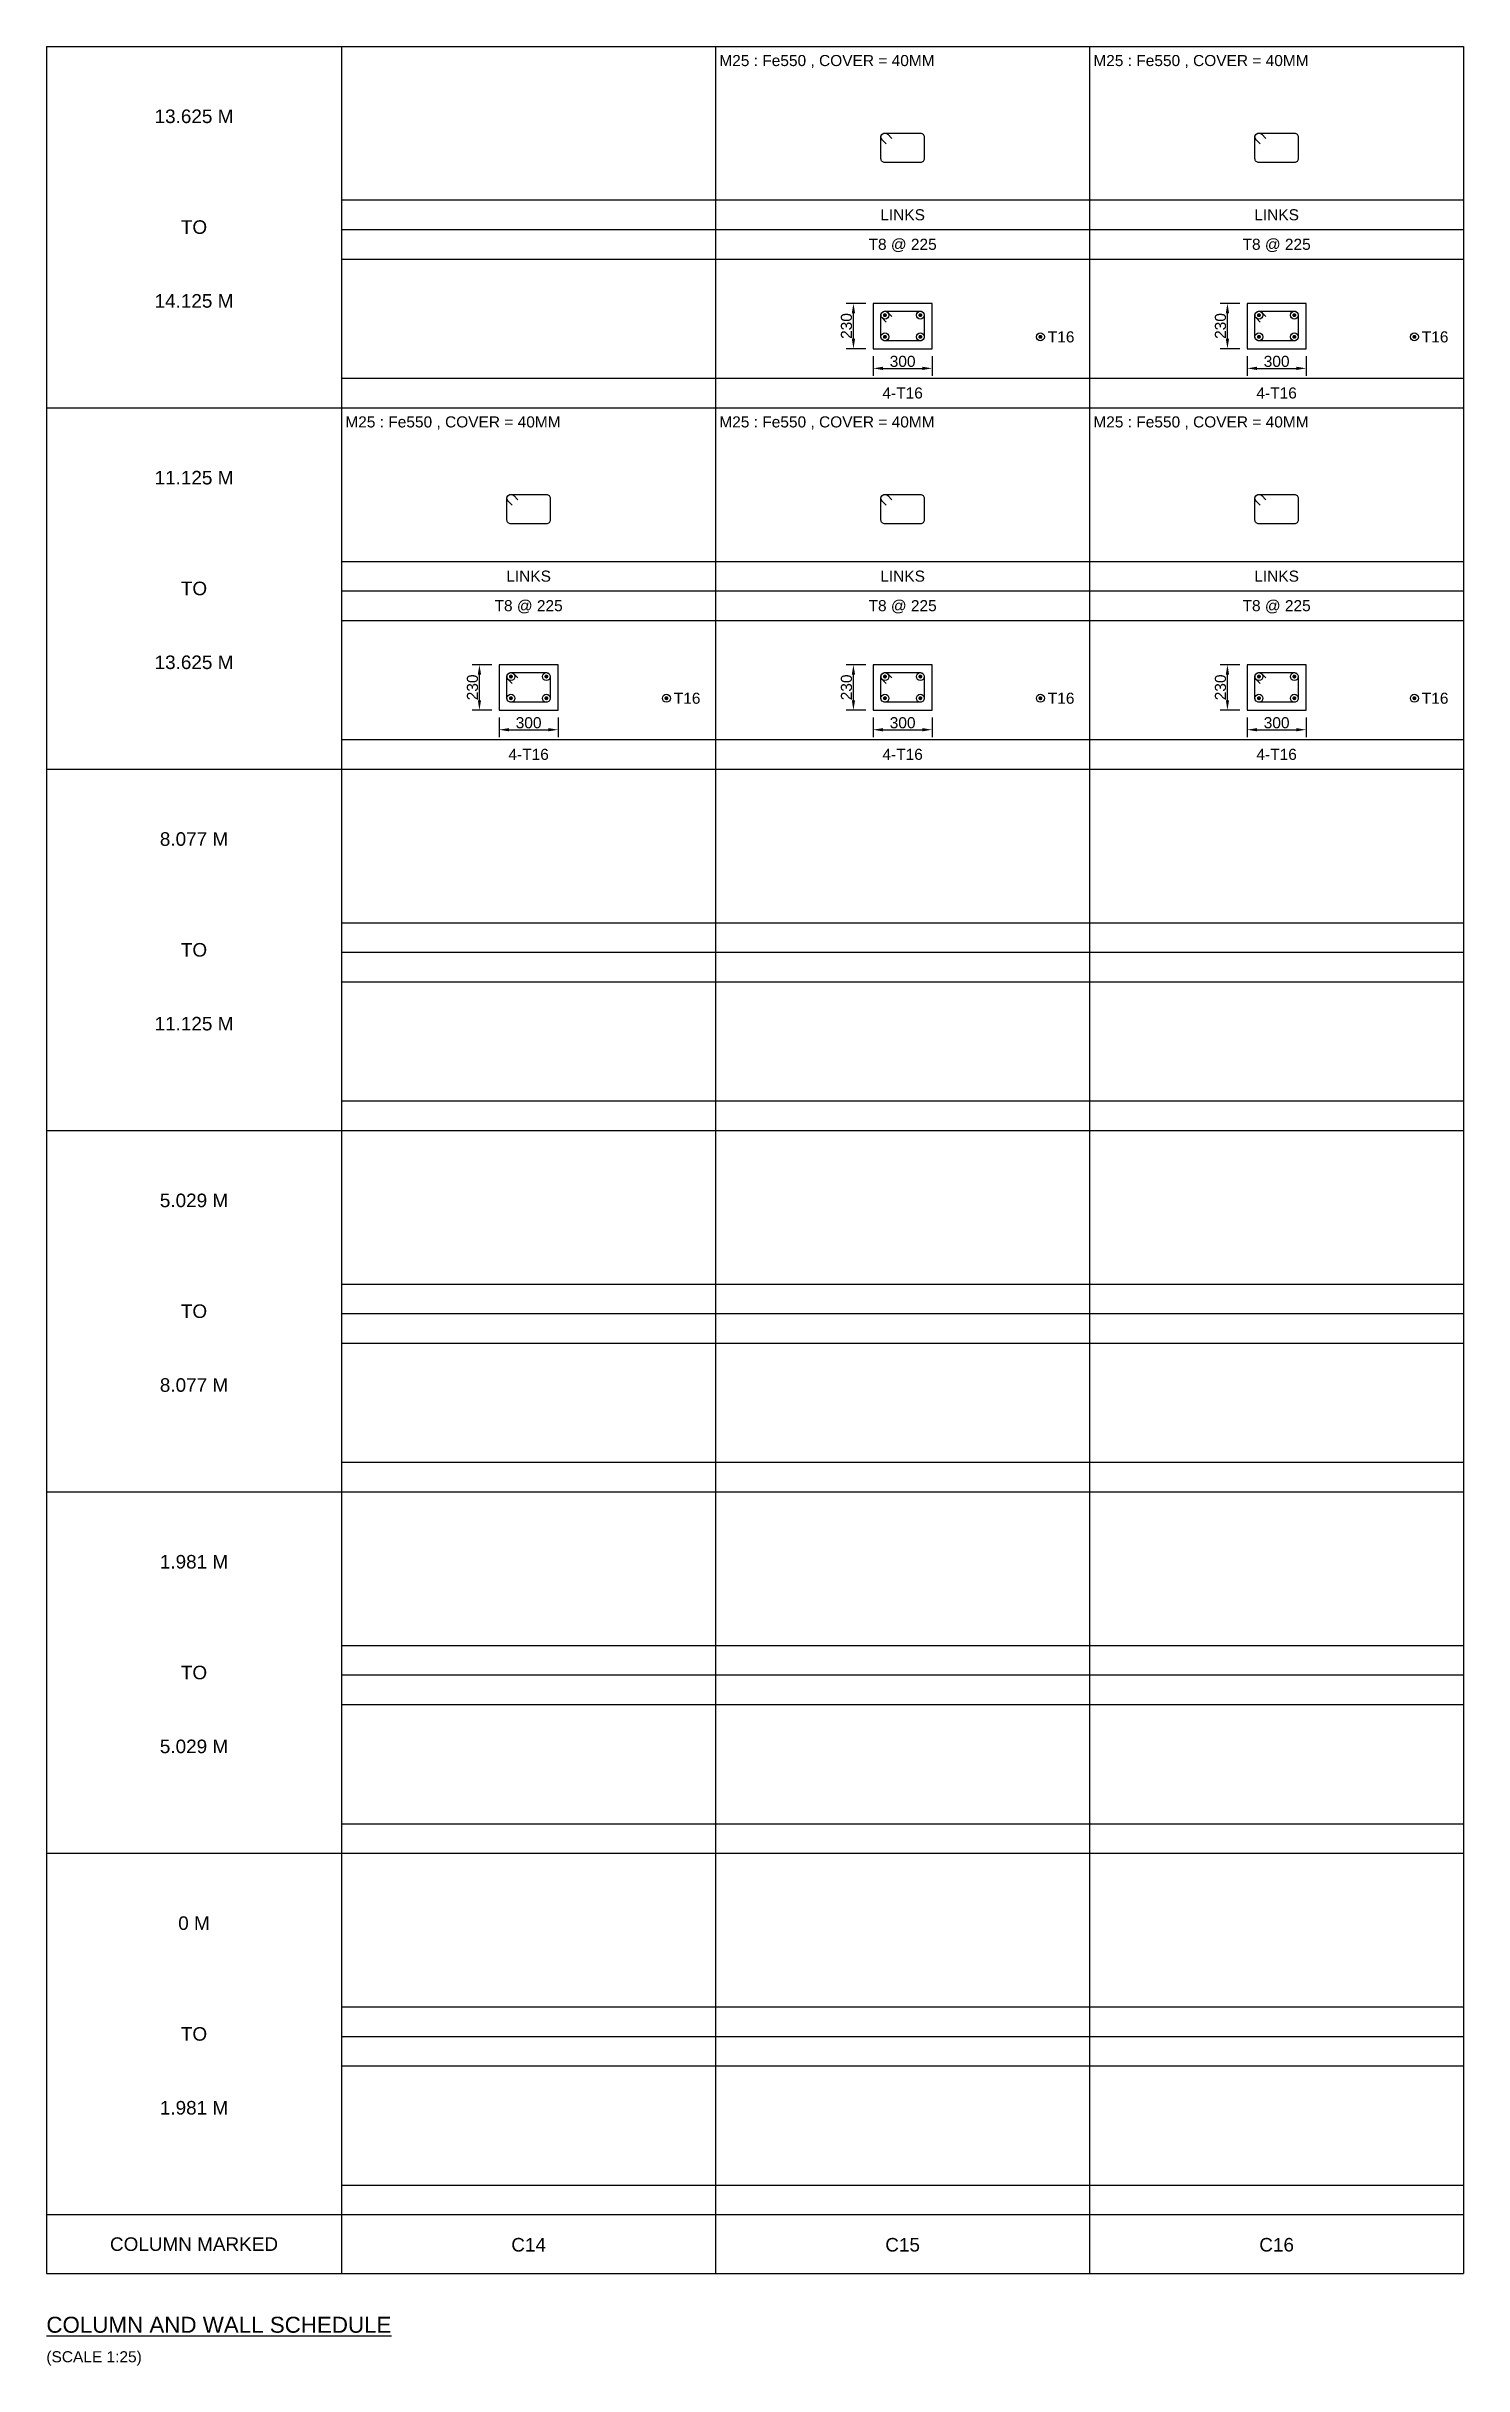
# Model space of a CAD drawing. Header units: inches. Extents: x -816171 to 9366335, y -450961 to 689132.
# Drawn here: x -34247 to -5447, y 429846 to 476954 of the extents above; entities that cross this region are included whole.
import ezdxf
from ezdxf.enums import TextEntityAlignment as Align

# ---------------------------------------------------------------- set-up
doc = ezdxf.new("R2010")
doc.units = ezdxf.units.IN
doc.header["$MEASUREMENT"] = 0
for name, color, linetype in [('Concrete Line', 2, 'Continuous'), ('Dim', 31, 'Continuous'), ('Labels', 4, 'Continuous'), ('Link', 225, 'Continuous'), ('Reinforcement', 130, 'Continuous'), ('Schedule Border', 60, 'Continuous'), ('Schedule Header', 4, 'Continuous'), ('Schedule Line', 60, 'Continuous'), ('Text', 31, 'Continuous')]:
    doc.layers.add(name, color=color, linetype=linetype)
doc.styles.add('SC-COL1', font='SansSerif')
doc.styles.add('SC-COL2', font='SansSerif')
doc.dimstyles.new('ColumnSch', dxfattribs={"dimtxt": 225, "dimasz": 200, "dimexe": 150, "dimexo": 150, "dimgap": 25, "dimtad": 1, "dimtoh": 1, "dimdec": 4, "dimzin": 0, "dimdsep": 46, "dimtxsty": 'SC-COL2', "dimcen": 0.09, "dimclrd": 8, "dimclre": 8, "dimclrt": 31, "dimadec": 0, "dimazin": 0, "dimtfac": 1, "dimtdec": 0, "dimtix": 1, "dimtofl": 0, "dimtmove": 0, "dimatfit": 3, "dimfxl": 1, "dimtolj": 1, "dimtzin": 0, "dimarcsym": 0})

msp = doc.modelspace()

# ---------------------------------------------------------------- texts
at = {"layer": 'Labels', "style": 'SC-COL1'}
msp.add_text('%%uCOLUMN AND WALL SCHEDULE', height=325, dxfattribs=at).set_placement((-34246.81861, 430513.90471))
at = {"layer": 'Schedule Header', "style": 'SC-COL2'}
for s, p in [('13.625 M', (-31246.81861, 475533.90471)), ('TO', (-31246.81861, 473283.90471)), ('14.125 M', (-31246.81861, 471783.90471)), ('11.125 M', (-31246.81861, 468193.90471)), ('TO', (-31246.81861, 465943.90471)), ('13.625 M', (-31246.81861, 464443.90471)), ('8.077 M', (-31246.81861, 460853.90471)), ('TO', (-31246.81861, 458603.90471)), ('11.125 M', (-31246.81861, 457103.90471)), ('5.029 M', (-31246.81861, 453513.90471)), ('TO', (-31246.81861, 451263.90471)), ('8.077 M', (-31246.81861, 449763.90471)), ('1.981 M', (-31246.81861, 446173.90471)), ('TO', (-31246.81861, 443923.90471)), ('5.029 M', (-31246.81861, 442423.90471)), ('0 M', (-31246.81861, 438833.90471)), ('TO', (-31246.81861, 436583.90471)), ('1.981 M', (-31246.81861, 435083.90471)), ('COLUMN MARKED', (-31246.81861, 432313.90471))]:
    msp.add_text(s, height=275, dxfattribs=at).set_placement(p, align=Align.MIDDLE_CENTER)
at = {"layer": 'Schedule Header', "char_height": 275, "attachment_point": 2, "style": 'SC-COL2'}
for s, insert in [('C14', (-24446.81861, 432438.90471)), ('C15', (-16846.81861, 432438.90471)), ('C16', (-9246.81861, 432438.90471))]:
    msp.add_mtext(s, dxfattribs=dict(at, insert=insert))
at = {"layer": 'Text', "style": 'SC-COL1'}
for s, p in [('M25 : Fe550 , COVER = 40MM', (-20571.81861, 476553.90471)), ('M25 : Fe550 , COVER = 40MM', (-12971.81861, 476553.90471)), ('M25 : Fe550 , COVER = 40MM', (-28171.81861, 469213.90471)), ('M25 : Fe550 , COVER = 40MM', (-20571.81861, 469213.90471)), ('M25 : Fe550 , COVER = 40MM', (-12971.81861, 469213.90471)), ('(SCALE 1:25)', (-34246.81861, 429913.90471))]:
    msp.add_text(s, height=225, dxfattribs=at).set_placement(p)
for s, p in [('LINKS', (-16846.81861, 473533.90471)), ('LINKS', (-9246.81861, 473533.90471)), ('T8 @ 225', (-16846.81861, 472933.90471)), ('T8 @ 225', (-9246.81861, 472933.90471)), ('4-T16', (-16846.81861, 469913.90471)), ('4-T16', (-9246.81861, 469913.90471)), ('LINKS', (-24446.81861, 466193.90471)), ('LINKS', (-16846.81861, 466193.90471)), ('LINKS', (-9246.81861, 466193.90471)), ('T8 @ 225', (-24446.81861, 465593.90471)), ('T8 @ 225', (-16846.81861, 465593.90471)), ('T8 @ 225', (-9246.81861, 465593.90471)), ('4-T16', (-24446.81861, 462573.90471)), ('4-T16', (-16846.81861, 462573.90471)), ('4-T16', (-9246.81861, 462573.90471))]:
    msp.add_text(s, height=225, dxfattribs=at).set_placement(p, align=Align.MIDDLE_CENTER)
for p in [(-13896.81861, 471053.90471), (-6296.81861, 471053.90471), (-21496.81861, 463713.90471), (-13896.81861, 463713.90471), (-6296.81861, 463713.90471)]:
    msp.add_text('T16', height=225, dxfattribs=at).set_placement(p, align=Align.MIDDLE_LEFT)

# ---------------------------------------------------------------- blocks, each defined once
blk = doc.blocks.new('*D3727')
at = {"layer": 'DEFPOINTS', "color": 0, "transparency": 16777216}
for p in [(-25047, 463474), (-23847, 463474), (-23847, 463074)]:
    blk.add_point(p, dxfattribs=at)
at = {"layer": 'Dim', "color": 8, "lineweight": -2, "transparency": 16777216}
for p, q in [((-25047, 463324), (-25047, 462924)), ((-24847, 463074), (-24047, 463074)), ((-23847, 463324), (-23847, 462924))]:
    blk.add_line(p, q, dxfattribs=at)
at = {"layer": 'Dim', "color": 8, "transparency": 16777216}
for points in [[(-24847, 463107), (-24847, 463041), (-25047, 463074)], [(-24047, 463107), (-24047, 463041), (-23847, 463074)]]:
    blk.add_solid(points, dxfattribs=at)
at = {"layer": 'Dim', "color": 31, "transparency": 16777216, "insert": (-24447, 463215), "char_height": 225, "attachment_point": 5, "style": 'SC-COL2'}
blk.add_mtext('\\A1;300', dxfattribs=at)
blk = doc.blocks.new('*D3728')
at = {"layer": 'DEFPOINTS', "color": 0, "transparency": 16777216}
for p in [(-25447, 464394), (-25047, 464394), (-25047, 463474)]:
    blk.add_point(p, dxfattribs=at)
at = {"layer": 'Dim', "color": 8, "lineweight": -2, "transparency": 16777216}
for p, q in [((-25197, 464394), (-25597, 464394)), ((-25447, 463674), (-25447, 464194)), ((-25197, 463474), (-25597, 463474))]:
    blk.add_line(p, q, dxfattribs=at)
at = {"layer": 'Dim', "color": 8, "transparency": 16777216}
for points in [[(-25480, 464194), (-25413, 464194), (-25447, 464394)], [(-25480, 463674), (-25413, 463674), (-25447, 463474)]]:
    blk.add_solid(points, dxfattribs=at)
at = {"layer": 'Dim', "color": 31, "transparency": 16777216, "insert": (-25588, 463934), "char_height": 225, "attachment_point": 5, "rotation": 90, "style": 'SC-COL2'}
blk.add_mtext('\\A1;230', dxfattribs=at)
blk = doc.blocks.new('*D3729')
at = {"layer": 'DEFPOINTS', "color": 0, "transparency": 16777216}
for p in [(-17447, 470814), (-16247, 470814), (-16247, 470414)]:
    blk.add_point(p, dxfattribs=at)
at = {"layer": 'Dim', "color": 8, "lineweight": -2, "transparency": 16777216}
for p, q in [((-17447, 470664), (-17447, 470264)), ((-16247, 470664), (-16247, 470264)), ((-17247, 470414), (-16447, 470414))]:
    blk.add_line(p, q, dxfattribs=at)
at = {"layer": 'Dim', "color": 8, "transparency": 16777216}
for points in [[(-17247, 470447), (-17247, 470381), (-17447, 470414)], [(-16447, 470447), (-16447, 470381), (-16247, 470414)]]:
    blk.add_solid(points, dxfattribs=at)
at = {"layer": 'Dim', "color": 31, "transparency": 16777216, "insert": (-16847, 470555), "char_height": 225, "attachment_point": 5, "style": 'SC-COL2'}
blk.add_mtext('\\A1;300', dxfattribs=at)
blk = doc.blocks.new('*D3730')
at = {"layer": 'DEFPOINTS', "color": 0, "transparency": 16777216}
for p in [(-17847, 471734), (-17447, 471734), (-17447, 470814)]:
    blk.add_point(p, dxfattribs=at)
at = {"layer": 'Dim', "color": 8, "lineweight": -2, "transparency": 16777216}
for p, q in [((-17597, 471734), (-17997, 471734)), ((-17847, 471014), (-17847, 471534)), ((-17597, 470814), (-17997, 470814))]:
    blk.add_line(p, q, dxfattribs=at)
at = {"layer": 'Dim', "color": 8, "transparency": 16777216}
for points in [[(-17880, 471534), (-17813, 471534), (-17847, 471734)], [(-17880, 471014), (-17813, 471014), (-17847, 470814)]]:
    blk.add_solid(points, dxfattribs=at)
at = {"layer": 'Dim', "color": 31, "transparency": 16777216, "insert": (-17988, 471274), "char_height": 225, "attachment_point": 5, "rotation": 90, "style": 'SC-COL2'}
blk.add_mtext('\\A1;230', dxfattribs=at)
blk = doc.blocks.new('*D3731')
at = {"layer": 'DEFPOINTS', "color": 0, "transparency": 16777216}
for p in [(-9847, 470814), (-8647, 470814), (-8647, 470414)]:
    blk.add_point(p, dxfattribs=at)
at = {"layer": 'Dim', "color": 8, "lineweight": -2, "transparency": 16777216}
for p, q in [((-9847, 470664), (-9847, 470264)), ((-8647, 470664), (-8647, 470264)), ((-9647, 470414), (-8847, 470414))]:
    blk.add_line(p, q, dxfattribs=at)
at = {"layer": 'Dim', "color": 8, "transparency": 16777216}
for points in [[(-9647, 470447), (-9647, 470381), (-9847, 470414)], [(-8847, 470447), (-8847, 470381), (-8647, 470414)]]:
    blk.add_solid(points, dxfattribs=at)
at = {"layer": 'Dim', "color": 31, "transparency": 16777216, "insert": (-9247, 470555), "char_height": 225, "attachment_point": 5, "style": 'SC-COL2'}
blk.add_mtext('\\A1;300', dxfattribs=at)
blk = doc.blocks.new('*D3732')
at = {"layer": 'DEFPOINTS', "color": 0, "transparency": 16777216}
for p in [(-10247, 471734), (-9847, 471734), (-9847, 470814)]:
    blk.add_point(p, dxfattribs=at)
at = {"layer": 'Dim', "color": 8, "lineweight": -2, "transparency": 16777216}
for p, q in [((-9997, 471734), (-10397, 471734)), ((-10247, 471014), (-10247, 471534)), ((-9997, 470814), (-10397, 470814))]:
    blk.add_line(p, q, dxfattribs=at)
at = {"layer": 'Dim', "color": 8, "transparency": 16777216}
for points in [[(-10280, 471534), (-10213, 471534), (-10247, 471734)], [(-10280, 471014), (-10213, 471014), (-10247, 470814)]]:
    blk.add_solid(points, dxfattribs=at)
at = {"layer": 'Dim', "color": 31, "transparency": 16777216, "insert": (-10388, 471274), "char_height": 225, "attachment_point": 5, "rotation": 90, "style": 'SC-COL2'}
blk.add_mtext('\\A1;230', dxfattribs=at)
blk = doc.blocks.new('*D3733')
at = {"layer": 'DEFPOINTS', "color": 0, "transparency": 16777216}
for p in [(-17447, 463474), (-16247, 463474), (-16247, 463074)]:
    blk.add_point(p, dxfattribs=at)
at = {"layer": 'Dim', "color": 8, "lineweight": -2, "transparency": 16777216}
for p, q in [((-17447, 463324), (-17447, 462924)), ((-17247, 463074), (-16447, 463074)), ((-16247, 463324), (-16247, 462924))]:
    blk.add_line(p, q, dxfattribs=at)
at = {"layer": 'Dim', "color": 8, "transparency": 16777216}
for points in [[(-17247, 463107), (-17247, 463041), (-17447, 463074)], [(-16447, 463107), (-16447, 463041), (-16247, 463074)]]:
    blk.add_solid(points, dxfattribs=at)
at = {"layer": 'Dim', "color": 31, "transparency": 16777216, "insert": (-16847, 463215), "char_height": 225, "attachment_point": 5, "style": 'SC-COL2'}
blk.add_mtext('\\A1;300', dxfattribs=at)
blk = doc.blocks.new('*D3734')
at = {"layer": 'DEFPOINTS', "color": 0, "transparency": 16777216}
for p in [(-17847, 464394), (-17447, 464394), (-17447, 463474)]:
    blk.add_point(p, dxfattribs=at)
at = {"layer": 'Dim', "color": 8, "lineweight": -2, "transparency": 16777216}
for p, q in [((-17597, 464394), (-17997, 464394)), ((-17847, 463674), (-17847, 464194)), ((-17597, 463474), (-17997, 463474))]:
    blk.add_line(p, q, dxfattribs=at)
at = {"layer": 'Dim', "color": 8, "transparency": 16777216}
for points in [[(-17880, 464194), (-17813, 464194), (-17847, 464394)], [(-17880, 463674), (-17813, 463674), (-17847, 463474)]]:
    blk.add_solid(points, dxfattribs=at)
at = {"layer": 'Dim', "color": 31, "transparency": 16777216, "insert": (-17988, 463934), "char_height": 225, "attachment_point": 5, "rotation": 90, "style": 'SC-COL2'}
blk.add_mtext('\\A1;230', dxfattribs=at)
blk = doc.blocks.new('*D3735')
at = {"layer": 'DEFPOINTS', "color": 0, "transparency": 16777216}
for p in [(-9847, 463474), (-8647, 463474), (-8647, 463074)]:
    blk.add_point(p, dxfattribs=at)
at = {"layer": 'Dim', "color": 8, "lineweight": -2, "transparency": 16777216}
for p, q in [((-9847, 463324), (-9847, 462924)), ((-9647, 463074), (-8847, 463074)), ((-8647, 463324), (-8647, 462924))]:
    blk.add_line(p, q, dxfattribs=at)
at = {"layer": 'Dim', "color": 8, "transparency": 16777216}
for points in [[(-9647, 463107), (-9647, 463041), (-9847, 463074)], [(-8847, 463107), (-8847, 463041), (-8647, 463074)]]:
    blk.add_solid(points, dxfattribs=at)
at = {"layer": 'Dim', "color": 31, "transparency": 16777216, "insert": (-9247, 463215), "char_height": 225, "attachment_point": 5, "style": 'SC-COL2'}
blk.add_mtext('\\A1;300', dxfattribs=at)
blk = doc.blocks.new('*D3736')
at = {"layer": 'DEFPOINTS', "color": 0, "transparency": 16777216}
for p in [(-10247, 464394), (-9847, 464394), (-9847, 463474)]:
    blk.add_point(p, dxfattribs=at)
at = {"layer": 'Dim', "color": 8, "lineweight": -2, "transparency": 16777216}
for p, q in [((-9997, 464394), (-10397, 464394)), ((-10247, 463674), (-10247, 464194)), ((-9997, 463474), (-10397, 463474))]:
    blk.add_line(p, q, dxfattribs=at)
at = {"layer": 'Dim', "color": 8, "transparency": 16777216}
for points in [[(-10280, 464194), (-10213, 464194), (-10247, 464394)], [(-10280, 463674), (-10213, 463674), (-10247, 463474)]]:
    blk.add_solid(points, dxfattribs=at)
at = {"layer": 'Dim', "color": 31, "transparency": 16777216, "insert": (-10388, 463934), "char_height": 225, "attachment_point": 5, "rotation": 90, "style": 'SC-COL2'}
blk.add_mtext('\\A1;230', dxfattribs=at)

# ---------------------------------------------------------------- dimensions: what is measured, and where the dimension line sits
at = {"layer": 'Dim'}
for p1, p2, distance, text, picture, middle in [((-17446.81861, 470813.90471), (-17446.81861, 471733.90471), 400, '230', '*D3730', (-17987.868, 471273.90471)), ((-9846.81861, 470813.90471), (-9846.81861, 471733.90471), 400, '230', '*D3732', (-10387.868, 471273.90471)), ((-17446.81861, 470813.90471), (-16246.81861, 470813.90471), -400, '300', '*D3729', (-16846.81861, 470554.95409)), ((-9846.81861, 470813.90471), (-8646.81861, 470813.90471), -400, '300', '*D3731', (-9246.81861, 470554.95409)), ((-25046.81861, 463473.90471), (-25046.81861, 464393.90471), 400, '230', '*D3728', (-25587.868, 463933.90471)), ((-17446.81861, 463473.90471), (-17446.81861, 464393.90471), 400, '230', '*D3734', (-17987.868, 463933.90471)), ((-9846.81861, 463473.90471), (-9846.81861, 464393.90471), 400, '230', '*D3736', (-10387.868, 463933.90471)), ((-25046.81861, 463473.90471), (-23846.81861, 463473.90471), -400, '300', '*D3727', (-24446.81861, 463214.95409)), ((-17446.81861, 463473.90471), (-16246.81861, 463473.90471), -400, '300', '*D3733', (-16846.81861, 463214.95409)), ((-9846.81861, 463473.90471), (-8646.81861, 463473.90471), -400, '300', '*D3735', (-9246.81861, 463214.95409))]:
    dim = msp.add_aligned_dim(p1=p1, p2=p2, distance=distance, text=text, dimstyle='ColumnSch', override={"dimtofl": 1}, dxfattribs=at)
    dim.commit()
    dim.dimension.update_dxf_attribs({"geometry": picture, "text_midpoint": middle})

# ---------------------------------------------------------------- linework, layer by layer
at = {"layer": 'Concrete Line'}
for points in [[(-16246.81861, 471733.90471), (-17446.81861, 471733.90471)], [(-17446.81861, 471733.90471), (-17446.81861, 470813.90471)], [(-16246.81861, 470813.90471), (-16246.81861, 471733.90471)], [(-8646.81861, 471733.90471), (-9846.81861, 471733.90471)], [(-9846.81861, 471733.90471), (-9846.81861, 470813.90471)], [(-8646.81861, 470813.90471), (-8646.81861, 471733.90471)], [(-17446.81861, 470813.90471), (-16246.81861, 470813.90471)], [(-9846.81861, 470813.90471), (-8646.81861, 470813.90471)], [(-23846.81861, 464393.90471), (-25046.81861, 464393.90471)], [(-25046.81861, 464393.90471), (-25046.81861, 463473.90471)], [(-23846.81861, 463473.90471), (-23846.81861, 464393.90471)], [(-16246.81861, 464393.90471), (-17446.81861, 464393.90471)], [(-17446.81861, 464393.90471), (-17446.81861, 463473.90471)], [(-16246.81861, 463473.90471), (-16246.81861, 464393.90471)], [(-8646.81861, 464393.90471), (-9846.81861, 464393.90471)], [(-9846.81861, 464393.90471), (-9846.81861, 463473.90471)], [(-8646.81861, 463473.90471), (-8646.81861, 464393.90471)], [(-25046.81861, 463473.90471), (-23846.81861, 463473.90471)], [(-17446.81861, 463473.90471), (-16246.81861, 463473.90471)], [(-9846.81861, 463473.90471), (-8646.81861, 463473.90471)]]:
    msp.add_lwpolyline(points, dxfattribs=at)
at = {"layer": 'Link'}
for points in [[(-17178.5346, 474972.4833), (-17263.38726, 475057.33627, -0.6681779738), (-17206.81861, 475193.90471), (-16486.81861, 475193.90471, -0.4142135624), (-16406.81861, 475113.90471), (-16406.81861, 474673.90471, -0.4142135624), (-16486.81861, 474593.90471), (-17206.81861, 474593.90471, -0.4142135624), (-17286.81861, 474673.90471), (-17286.81861, 475113.90471, -0.6681793021), (-17150.24997, 475170.47314), (-17065.39731, 475085.62017)], [(-9578.5346, 474972.4833), (-9663.38726, 475057.33627, -0.6681779738), (-9606.81861, 475193.90471), (-8886.81861, 475193.90471, -0.4142135624), (-8806.81861, 475113.90471), (-8806.81861, 474673.90471, -0.4142135624), (-8886.81861, 474593.90471), (-9606.81861, 474593.90471, -0.4142135624), (-9686.81861, 474673.90471), (-9686.81861, 475113.90471, -0.6681793021), (-9550.24997, 475170.47314), (-9465.39731, 475085.62017)], [(-17178.5346, 471352.4833), (-17263.38726, 471437.33627, -0.6681779738), (-17206.81861, 471573.90471), (-16486.81861, 471573.90471, -0.4142135624), (-16406.81861, 471493.90471), (-16406.81861, 471053.90471, -0.4142135624), (-16486.81861, 470973.90471), (-17206.81861, 470973.90471, -0.4142135624), (-17286.81861, 471053.90471), (-17286.81861, 471493.90471, -0.6681793021), (-17150.24997, 471550.47314), (-17065.39731, 471465.62017)], [(-9578.5346, 471352.4833), (-9663.38726, 471437.33627, -0.6681779738), (-9606.81861, 471573.90471), (-8886.81861, 471573.90471, -0.4142135624), (-8806.81861, 471493.90471), (-8806.81861, 471053.90471, -0.4142135624), (-8886.81861, 470973.90471), (-9606.81861, 470973.90471, -0.4142135624), (-9686.81861, 471053.90471), (-9686.81861, 471493.90471, -0.6681793021), (-9550.24997, 471550.47314), (-9465.39731, 471465.62017)], [(-24778.5346, 467632.4833), (-24863.38726, 467717.33627, -0.6681779738), (-24806.81861, 467853.90471), (-24086.81861, 467853.90471, -0.4142135624), (-24006.81861, 467773.90471), (-24006.81861, 467333.90471, -0.4142135624), (-24086.81861, 467253.90471), (-24806.81861, 467253.90471, -0.4142135624), (-24886.81861, 467333.90471), (-24886.81861, 467773.90471, -0.6681793021), (-24750.24997, 467830.47314), (-24665.39731, 467745.62017)], [(-17178.5346, 467632.4833), (-17263.38726, 467717.33627, -0.6681779738), (-17206.81861, 467853.90471), (-16486.81861, 467853.90471, -0.4142135624), (-16406.81861, 467773.90471), (-16406.81861, 467333.90471, -0.4142135624), (-16486.81861, 467253.90471), (-17206.81861, 467253.90471, -0.4142135624), (-17286.81861, 467333.90471), (-17286.81861, 467773.90471, -0.6681793021), (-17150.24997, 467830.47314), (-17065.39731, 467745.62017)], [(-9578.5346, 467632.4833), (-9663.38726, 467717.33627, -0.6681779738), (-9606.81861, 467853.90471), (-8886.81861, 467853.90471, -0.4142135624), (-8806.81861, 467773.90471), (-8806.81861, 467333.90471, -0.4142135624), (-8886.81861, 467253.90471), (-9606.81861, 467253.90471, -0.4142135624), (-9686.81861, 467333.90471), (-9686.81861, 467773.90471, -0.6681793021), (-9550.24997, 467830.47314), (-9465.39731, 467745.62017)], [(-24778.5346, 464012.4833), (-24863.38726, 464097.33627, -0.6681779738), (-24806.81861, 464233.90471), (-24086.81861, 464233.90471, -0.4142135624), (-24006.81861, 464153.90471), (-24006.81861, 463713.90471, -0.4142135624), (-24086.81861, 463633.90471), (-24806.81861, 463633.90471, -0.4142135624), (-24886.81861, 463713.90471), (-24886.81861, 464153.90471, -0.6681793021), (-24750.24997, 464210.47314), (-24665.39731, 464125.62017)], [(-17178.5346, 464012.4833), (-17263.38726, 464097.33627, -0.6681779738), (-17206.81861, 464233.90471), (-16486.81861, 464233.90471, -0.4142135624), (-16406.81861, 464153.90471), (-16406.81861, 463713.90471, -0.4142135624), (-16486.81861, 463633.90471), (-17206.81861, 463633.90471, -0.4142135624), (-17286.81861, 463713.90471), (-17286.81861, 464153.90471, -0.6681793021), (-17150.24997, 464210.47314), (-17065.39731, 464125.62017)], [(-9578.5346, 464012.4833), (-9663.38726, 464097.33627, -0.6681779738), (-9606.81861, 464233.90471), (-8886.81861, 464233.90471, -0.4142135624), (-8806.81861, 464153.90471), (-8806.81861, 463713.90471, -0.4142135624), (-8886.81861, 463633.90471), (-9606.81861, 463633.90471, -0.4142135624), (-9686.81861, 463713.90471), (-9686.81861, 464153.90471, -0.6681793021), (-9550.24997, 464210.47314), (-9465.39731, 464125.62017)]]:
    msp.add_lwpolyline(points, format="xyb", dxfattribs=at)
at = {"layer": 'Reinforcement', "color": 130, "const_width": 40}
for points in [[(-17226.81861, 471493.90471, 1), (-17186.81861, 471493.90471, 1)], [(-17226.81861, 471053.90471, 1), (-17186.81861, 471053.90471, 1)], [(-16506.81861, 471493.90471, 1), (-16466.81861, 471493.90471, 1)], [(-16506.81861, 471053.90471, 1), (-16466.81861, 471053.90471, 1)], [(-14066.81861, 471053.90471, 1), (-14026.81861, 471053.90471, 1)], [(-9626.81861, 471493.90471, 1), (-9586.81861, 471493.90471, 1)], [(-9626.81861, 471053.90471, 1), (-9586.81861, 471053.90471, 1)], [(-8906.81861, 471493.90471, 1), (-8866.81861, 471493.90471, 1)], [(-8906.81861, 471053.90471, 1), (-8866.81861, 471053.90471, 1)], [(-6466.81861, 471053.90471, 1), (-6426.81861, 471053.90471, 1)], [(-24826.81861, 464153.90471, 1), (-24786.81861, 464153.90471, 1)], [(-24106.81861, 464153.90471, 1), (-24066.81861, 464153.90471, 1)], [(-17226.81861, 464153.90471, 1), (-17186.81861, 464153.90471, 1)], [(-16506.81861, 464153.90471, 1), (-16466.81861, 464153.90471, 1)], [(-9626.81861, 464153.90471, 1), (-9586.81861, 464153.90471, 1)], [(-8906.81861, 464153.90471, 1), (-8866.81861, 464153.90471, 1)], [(-24826.81861, 463713.90471, 1), (-24786.81861, 463713.90471, 1)], [(-24106.81861, 463713.90471, 1), (-24066.81861, 463713.90471, 1)], [(-21666.81861, 463713.90471, 1), (-21626.81861, 463713.90471, 1)], [(-17226.81861, 463713.90471, 1), (-17186.81861, 463713.90471, 1)], [(-16506.81861, 463713.90471, 1), (-16466.81861, 463713.90471, 1)], [(-14066.81861, 463713.90471, 1), (-14026.81861, 463713.90471, 1)], [(-9626.81861, 463713.90471, 1), (-9586.81861, 463713.90471, 1)], [(-8906.81861, 463713.90471, 1), (-8866.81861, 463713.90471, 1)], [(-6466.81861, 463713.90471, 1), (-6426.81861, 463713.90471, 1)]]:
    msp.add_lwpolyline(points, format="xyb", close=True, dxfattribs=at)
at = {"layer": 'Reinforcement', "color": 130}
for centre in [(-17206.81861, 471493.90471), (-16486.81861, 471493.90471), (-9606.81861, 471493.90471), (-8886.81861, 471493.90471), (-17206.81861, 471053.90471), (-16486.81861, 471053.90471), (-14046.81861, 471053.90471), (-9606.81861, 471053.90471), (-8886.81861, 471053.90471), (-6446.81861, 471053.90471), (-24806.81861, 464153.90471), (-24086.81861, 464153.90471), (-17206.81861, 464153.90471), (-16486.81861, 464153.90471), (-9606.81861, 464153.90471), (-8886.81861, 464153.90471), (-24806.81861, 463713.90471), (-24086.81861, 463713.90471), (-21646.81861, 463713.90471), (-17206.81861, 463713.90471), (-16486.81861, 463713.90471), (-14046.81861, 463713.90471), (-9606.81861, 463713.90471), (-8886.81861, 463713.90471), (-6446.81861, 463713.90471)]:
    msp.add_circle(centre, 80, dxfattribs=at)
at = {"layer": 'Schedule Border'}
for p, q in [((-34246.81861, 476953.90471), (-5446.81861, 476953.90471)), ((-34246.81861, 476953.90471), (-34246.81861, 431713.90471)), ((-28246.81861, 476953.90471), (-28246.81861, 431713.90471)), ((-5446.81861, 476953.90471), (-5446.81861, 431713.90471)), ((-34246.81861, 469613.90471), (-5446.81861, 469613.90471)), ((-34246.81861, 462273.90471), (-5446.81861, 462273.90471)), ((-34246.81861, 454933.90471), (-5446.81861, 454933.90471)), ((-34246.81861, 447593.90471), (-5446.81861, 447593.90471)), ((-34246.81861, 440253.90471), (-5446.81861, 440253.90471)), ((-34246.81861, 432913.90471), (-5446.81861, 432913.90471)), ((-34246.81861, 431713.90471), (-5446.81861, 431713.90471)), ((-34246.81861, 431713.90471), (-5446.81861, 431713.90471))]:
    msp.add_line(p, q, dxfattribs=at)
at = {"layer": 'Schedule Line'}
for p, q in [((-28246.81861, 476953.90471), (-28246.81861, 431713.90471)), ((-20646.81861, 476953.90471), (-20646.81861, 431713.90471)), ((-13046.81861, 476953.90471), (-13046.81861, 431713.90471)), ((-28246.81861, 473833.90471), (-5446.81861, 473833.90471)), ((-28246.81861, 473233.90471), (-5446.81861, 473233.90471)), ((-28246.81861, 472633.90471), (-5446.81861, 472633.90471)), ((-28246.81861, 470213.90471), (-5446.81861, 470213.90471)), ((-28246.81861, 466493.90471), (-5446.81861, 466493.90471)), ((-28246.81861, 465893.90471), (-5446.81861, 465893.90471)), ((-28246.81861, 465293.90471), (-5446.81861, 465293.90471)), ((-28246.81861, 462873.90471), (-5446.81861, 462873.90471)), ((-28246.81861, 459153.90471), (-5446.81861, 459153.90471)), ((-28246.81861, 458553.90471), (-5446.81861, 458553.90471)), ((-28246.81861, 457953.90471), (-5446.81861, 457953.90471)), ((-28246.81861, 455533.90471), (-5446.81861, 455533.90471)), ((-28246.81861, 451813.90471), (-5446.81861, 451813.90471)), ((-28246.81861, 451213.90471), (-5446.81861, 451213.90471)), ((-28246.81861, 450613.90471), (-5446.81861, 450613.90471)), ((-28246.81861, 448193.90471), (-5446.81861, 448193.90471)), ((-28246.81861, 444473.90471), (-5446.81861, 444473.90471)), ((-28246.81861, 443873.90471), (-5446.81861, 443873.90471)), ((-28246.81861, 443273.90471), (-5446.81861, 443273.90471)), ((-28246.81861, 440853.90471), (-5446.81861, 440853.90471)), ((-28246.81861, 437133.90471), (-5446.81861, 437133.90471)), ((-28246.81861, 436533.90471), (-5446.81861, 436533.90471)), ((-28246.81861, 435933.90471), (-5446.81861, 435933.90471)), ((-28246.81861, 433513.90471), (-5446.81861, 433513.90471))]:
    msp.add_line(p, q, dxfattribs=at)

msp.set_redraw_order([(e.dxf.handle, doc.entitydb.next_handle()) for e in msp.query("TEXT MTEXT ATTDEF DIMENSION ARC_DIMENSION")])  # texts and dimensions are drawn at this point

doc.saveas('drawing.dxf')
